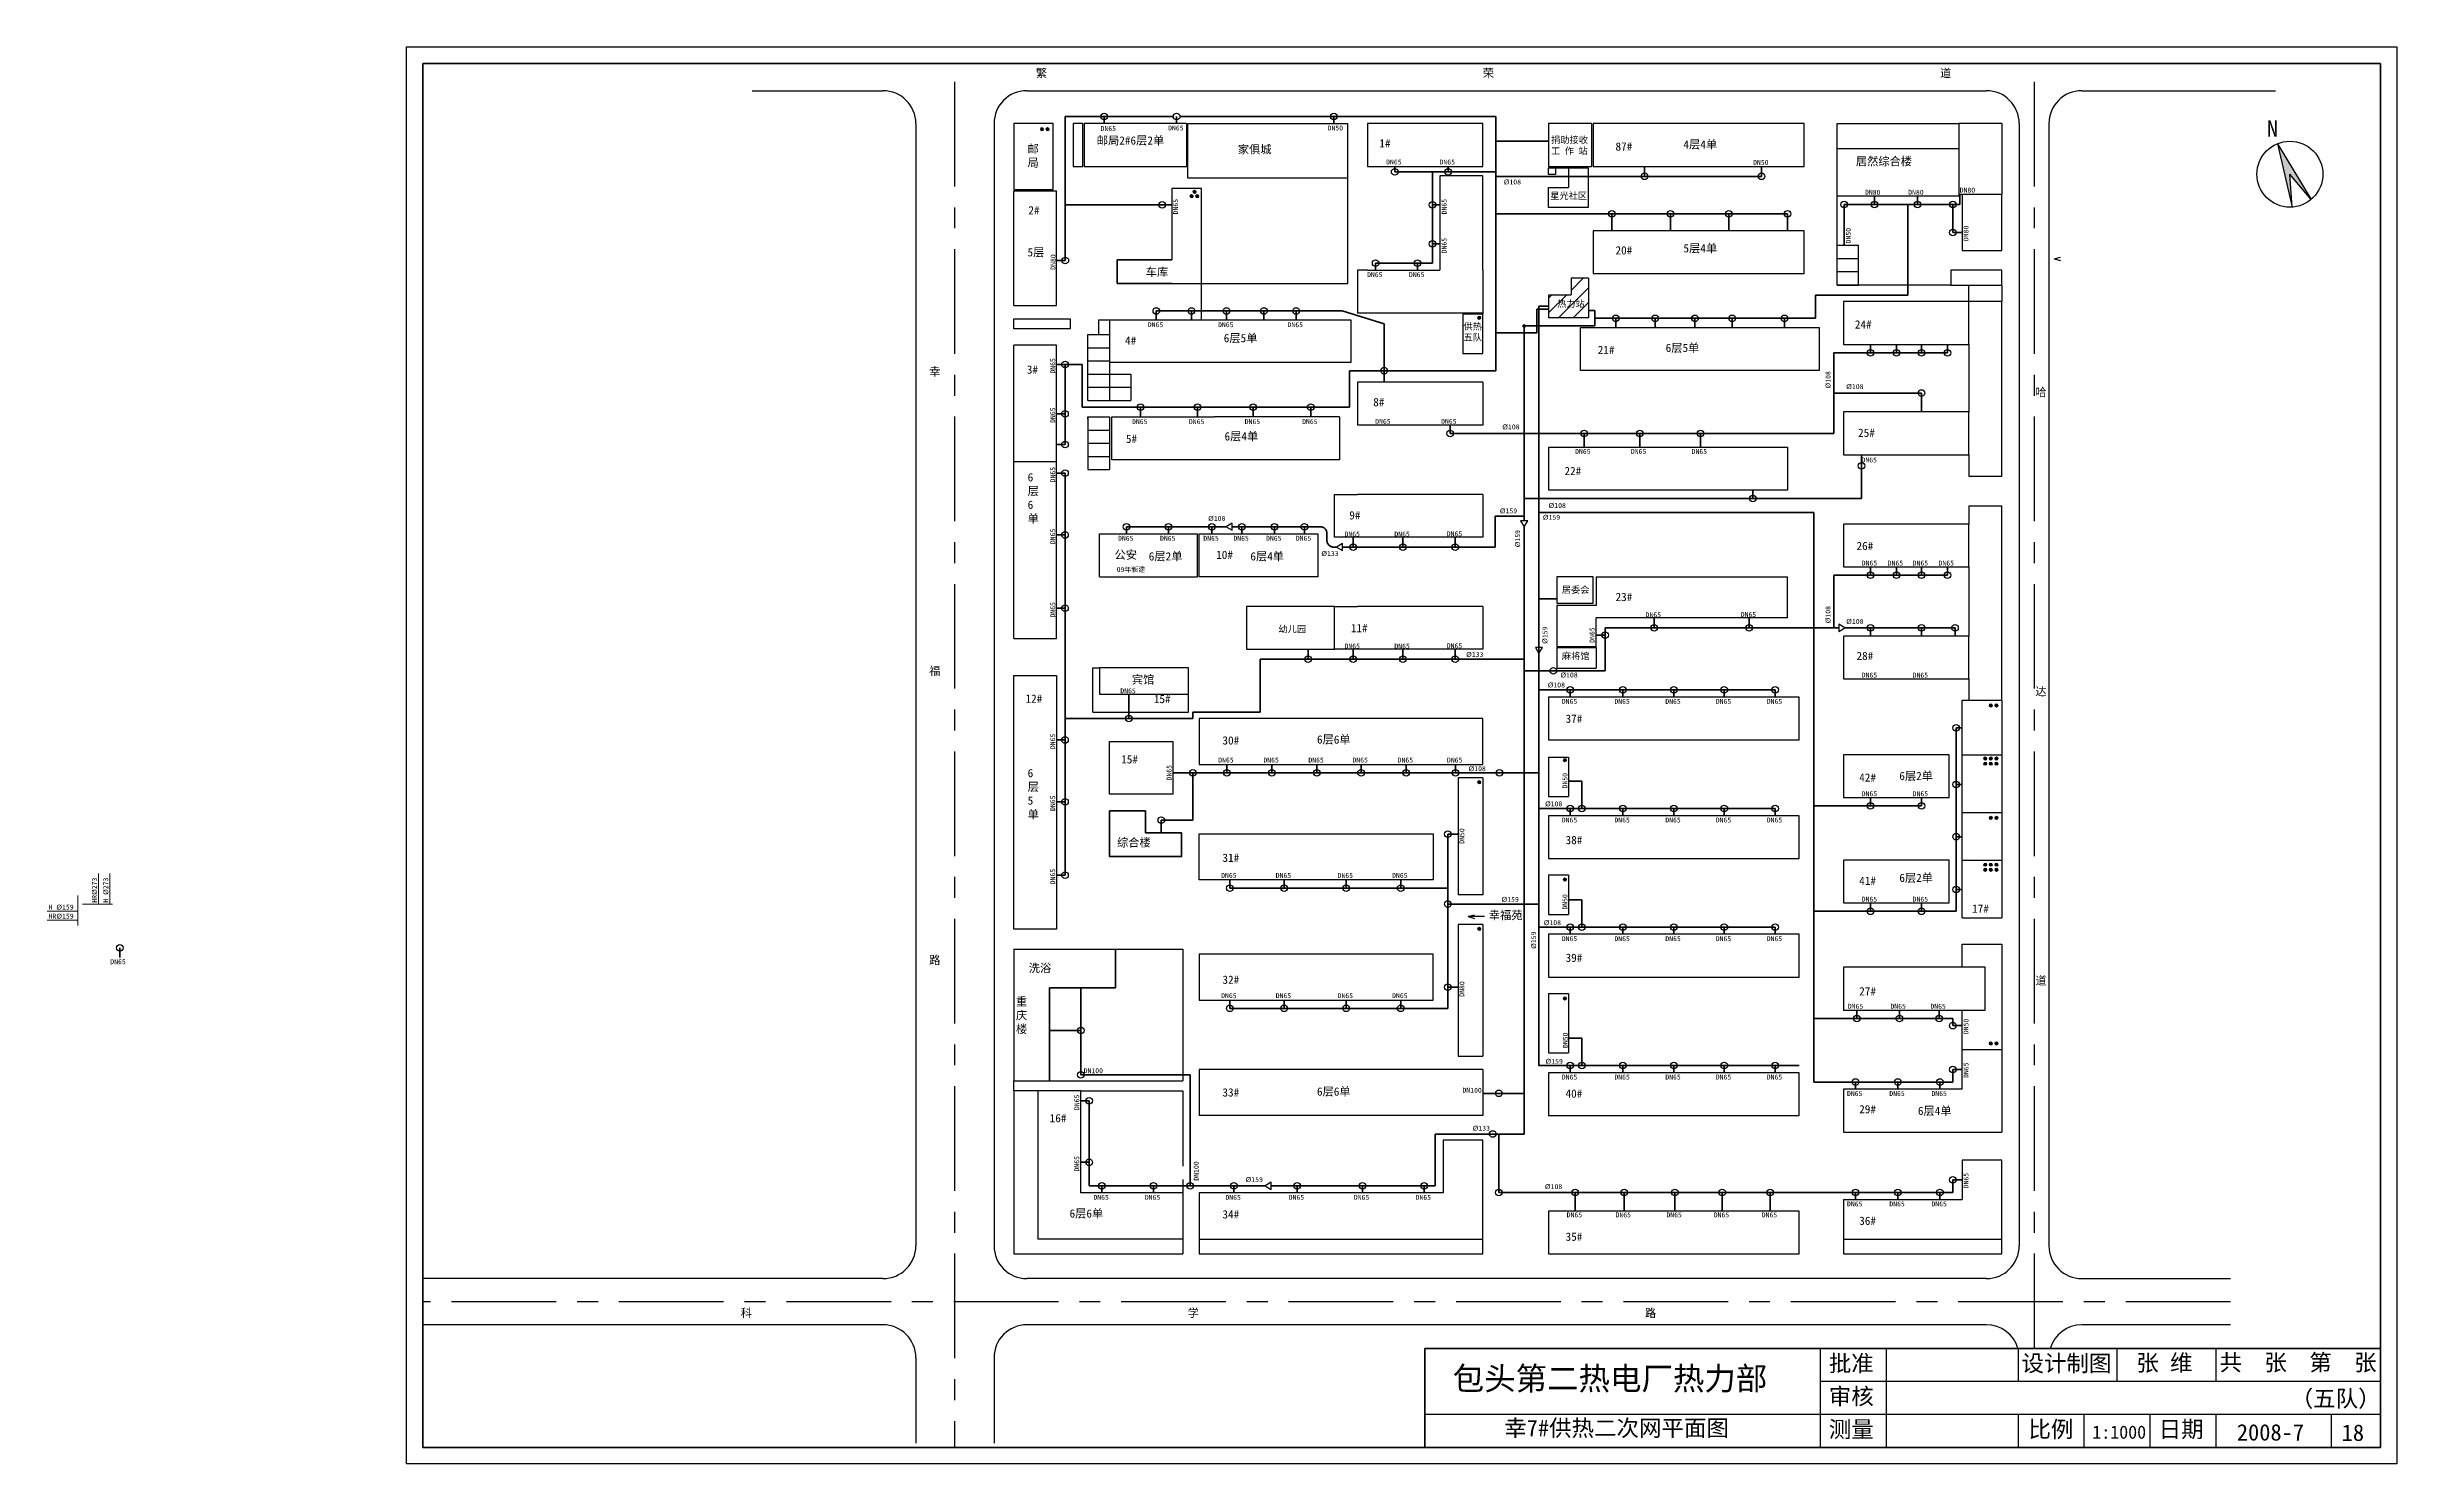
# Model space of a CAD drawing. Header units: millimetres. Extents: x 601 to 2341, y 285 to 1222.
# Drawn here: x 601 to 1314, y 285 to 715 of the extents above; entities outside this region: 1.
import ezdxf

# ---------------------------------------------------------------- set-up
doc = ezdxf.new("R2010")
doc.units = ezdxf.units.MM
doc.linetypes.add('CENTER', pattern=[50.8, 31.75, -6.35, 6.35, -6.35])
doc.linetypes.add('DASHED2', pattern=[9.525, 6.35, -3.175])
for name, color, linetype in [('填充', 5, 'Continuous'), ('护栏', 3, 'Continuous'), ('边线', 1, 'Continuous')]:
    doc.layers.add(name, color=color, linetype=linetype)
doc.layers.add('标注', color=7, linetype='Continuous', lineweight=18)
doc.layers.add('管道', color=7, linetype='Continuous', lineweight=50)

msp = doc.modelspace()

# ---------------------------------------------------------------- hatches: boundary and pattern name
msp.add_hatch(color=256).paths.add_polyline_path([(1277.95, 686), (1282.35, 666.76), (1281.7, 676.74), (1288.17, 669.11)])
at = {"layer": '填充'}
h = msp.add_hatch(dxfattribs=at)
h.set_pattern_fill('ANSI31', color=256, style=0)
h.paths.add_polyline_path([(1056.85, 640.18), (1063.55, 640.18), (1063.55, 645.18), (1068.85, 645.18), (1068.85, 633.18), (1056.85, 633.18)])
h.paths.add_polyline_path([(1058.83, 638.94), (1068.25, 638.94), (1068.25, 635.29), (1058.83, 635.29)], flags=24)
at = {"layer": '标注'}
for color, points in [(3, [(903.52, 690.39, 1), (902.52, 690.39, 1)]), (3, [(905.23, 690.39, 1), (904.23, 690.39, 1)]), (3, [(948.91, 670.04, 1), (947.91, 670.04, 1)]), (3, [(949.84, 671.39, 1), (948.84, 671.39, 1)]), (3, [(950.63, 670.04, 1), (949.63, 670.04, 1)]), (3, [(1036.22, 633.19, 1), (1035.22, 633.19, 1)]), (0, [(1191.43, 515.55, 1), (1190.43, 515.55, 1)]), (0, [(1193.14, 515.55, 1), (1192.14, 515.55, 1)]), (256, [(1062.21, 498.95, 1), (1061.21, 498.95, 1)]), (256, [(1189.75, 499.42, 1), (1188.75, 499.42, 1)]), (256, [(1191.43, 499.42, 1), (1190.43, 499.42, 1)]), (256, [(1193.14, 499.42, 1), (1192.14, 499.42, 1)]), (256, [(1036.22, 492.22, 1), (1035.22, 492.22, 1)]), (256, [(1189.75, 497.87, 1), (1188.75, 497.87, 1)]), (256, [(1191.43, 497.87, 1), (1190.43, 497.87, 1)]), (256, [(1193.14, 497.87, 1), (1192.14, 497.87, 1)]), (256, [(1191.43, 481.4, 1), (1190.43, 481.4, 1)]), (256, [(1193.14, 481.4, 1), (1192.14, 481.4, 1)]), (256, [(1189.75, 467.22, 1), (1188.75, 467.22, 1)]), (256, [(1189.75, 465.66, 1), (1188.75, 465.66, 1)]), (256, [(1191.43, 467.22, 1), (1190.43, 467.22, 1)]), (256, [(1191.43, 465.66, 1), (1190.43, 465.66, 1)]), (256, [(1193.14, 467.22, 1), (1192.14, 467.22, 1)]), (256, [(1193.14, 465.66, 1), (1192.14, 465.66, 1)]), (256, [(1062.21, 462.68, 1), (1061.21, 462.68, 1)]), (256, [(1036.22, 447.74, 1), (1035.22, 447.74, 1)]), (256, [(1062.21, 426.61, 1), (1061.21, 426.61, 1)]), (256, [(1191.43, 412.97, 1), (1190.43, 412.97, 1)]), (256, [(1193.14, 412.97, 1), (1192.14, 412.97, 1)])]:
    msp.add_hatch(color=color, dxfattribs=at).paths.add_polyline_path(points)

# ---------------------------------------------------------------- linework, layer by layer
at = {"lineweight": 40}
for p, q in [((715.18, 290.35), (715.18, 710.35)), ((715.18, 710.35), (1309.18, 710.35)), ((1309.18, 710.35), (1309.18, 290.35)), ((1309.18, 320.35), (1019.18, 320.35)), ((1019.18, 320.35), (1019.18, 290.35)), ((1309.18, 290.35), (715.18, 290.35))]:
    msp.add_line(p, q, dxfattribs=at)
for p, q in [((815.04, 702.09), (854.76, 702.09)), ((898.46, 702.09), (1189.56, 702.09)), ((1218.56, 702.09), (1277.31, 702.09)), ((864.76, 692.09), (864.76, 351.6)), ((888.46, 692.09), (888.46, 351.6)), ((1199.56, 692.09), (1199.56, 351.6)), ((1208.56, 692.09), (1208.56, 351.6)), ((1277.95, 686), (1282.35, 666.76)), ((1277.95, 686), (1288.17, 669.11)), ((1282.35, 666.76), (1281.7, 676.74)), ((1288.17, 669.11), (1281.7, 676.74)), ((1210.12, 651.06), (1212.05, 651.6)), ((1210.12, 651.06), (1212.05, 650.53)), ((1068.85, 645.18), (1063.55, 645.18)), ((1063.55, 645.18), (1063.55, 640.18)), ((1068.85, 645.18), (1068.85, 633.18)), ((1056.85, 633.18), (1056.85, 640.18)), ((1056.85, 640.18), (1063.55, 640.18)), ((1068.85, 633.18), (1056.85, 633.18)), ((894.46, 535.9), (894.46, 589.58)), ((907.46, 535.9), (907.46, 589.58)), ((1184.26, 576.09), (1194.26, 576.09)), ((1184.26, 576.09), (1184.26, 570.59)), ((1194.26, 517.09), (1194.26, 576.09)), ((1059.26, 554.59), (1059.26, 546.59)), ((1070.26, 554.59), (1059.26, 554.59)), ((1070.26, 546.59), (1070.26, 554.59)), ((1059.26, 546.59), (1070.26, 546.59)), ((1132.76, 518.09), (1056.76, 518.09)), ((1056.76, 518.09), (1056.76, 505.09)), ((1132.76, 505.09), (1132.76, 518.09)), ((1182.26, 500.59), (1182.26, 517.09)), ((1194.26, 517.09), (1194.26, 500.59)), ((1036.76, 511.59), (950.76, 511.59)), ((950.76, 511.59), (950.76, 497.59)), ((1036.76, 497.59), (1036.76, 511.59)), ((923.46, 488.59), (923.46, 504.59)), ((923.46, 504.59), (942.76, 504.59)), ((942.76, 504.59), (942.76, 488.59)), ((1056.76, 505.09), (1132.76, 505.09)), ((1056.76, 499.88), (1056.76, 487.88)), ((1056.76, 499.88), (1062.76, 499.88)), ((1062.76, 499.88), (1062.76, 487.88)), ((1178.26, 500.59), (1146.26, 500.59)), ((1146.26, 500.59), (1146.26, 487.59)), ((1178.26, 487.59), (1178.26, 500.59)), ((1182.26, 500.59), (1194.26, 500.59)), ((1182.26, 483.09), (1182.26, 500.59)), ((1194.26, 500.59), (1194.26, 483.09)), ((950.76, 497.59), (1036.76, 497.59)), ((1036.76, 493.59), (1029.26, 493.59)), ((1029.26, 493.59), (1029.26, 458.09)), ((1036.76, 493.59), (1036.76, 458.09)), ((942.76, 488.59), (923.46, 488.59)), ((1056.76, 487.88), (1062.76, 487.88)), ((1146.26, 487.59), (1178.26, 487.59)), ((1056.76, 482.09), (1056.76, 469.09)), ((1132.76, 482.09), (1056.76, 482.09)), ((1132.76, 469.09), (1132.76, 482.09)), ((1182.26, 483.09), (1194.26, 483.09)), ((1182.26, 468.59), (1182.26, 483.09)), ((1194.26, 483.09), (1194.26, 468.59)), ((950.76, 476.59), (1021.76, 476.59)), ((950.76, 462.59), (950.76, 476.59)), ((1021.76, 476.59), (1021.76, 462.59)), ((1056.76, 469.09), (1132.76, 469.09)), ((1056.76, 464.09), (1062.76, 464.09)), ((1056.76, 464.09), (1056.76, 452.09)), ((1062.76, 464.09), (1062.76, 452.09)), ((1146.26, 468.59), (1146.26, 455.59)), ((1178.26, 468.59), (1146.26, 468.59)), ((1178.26, 455.59), (1178.26, 468.59)), ((1182.26, 451.09), (1182.26, 468.59)), ((1182.26, 468.59), (1194.26, 468.59)), ((1194.26, 468.59), (1194.26, 451.09)), ((1021.76, 462.59), (950.76, 462.59)), ((1036.76, 458.09), (1029.26, 458.09)), ((1032.29, 451.46), (1034.22, 451.99)), ((1032.29, 451.46), (1034.22, 450.92)), ((1037.33, 451.46), (1032.29, 451.46)), ((1056.76, 452.09), (1062.76, 452.09)), ((1146.26, 455.59), (1178.26, 455.59)), ((1182.26, 451.09), (1194.26, 451.09)), ((1036.76, 449.09), (1029.26, 449.09)), ((1029.26, 449.09), (1029.26, 409.09)), ((1036.76, 449.09), (1036.76, 409.09)), ((1132.76, 446.09), (1056.76, 446.09)), ((1056.76, 446.09), (1056.76, 433.09)), ((1132.76, 433.09), (1132.76, 446.09)), ((1182.26, 436.09), (1182.26, 443.09)), ((1182.26, 443.09), (1194.26, 443.09)), ((1194.26, 443.09), (1194.26, 411.09)), ((1021.76, 440.09), (950.76, 440.09)), ((950.76, 440.09), (950.76, 426.09)), ((1021.76, 426.09), (1021.76, 440.09)), ((1189.26, 436.09), (1146.26, 436.09)), ((1146.26, 436.09), (1146.26, 423.09)), ((1189.26, 423.09), (1189.26, 436.09)), ((1056.76, 433.09), (1132.76, 433.09)), ((1056.76, 428.09), (1056.76, 410.09)), ((1056.76, 428.09), (1062.76, 428.09)), ((1062.76, 428.09), (1062.76, 410.09)), ((950.76, 426.09), (1021.76, 426.09)), ((1146.26, 423.09), (1189.26, 423.09)), ((1182.26, 411.09), (1182.26, 423.09)), ((1029.26, 409.09), (1036.76, 409.09)), ((1056.76, 410.09), (1062.76, 410.09)), ((1182.26, 399.09), (1182.26, 411.09)), ((1182.26, 411.09), (1194.26, 411.09)), ((1194.26, 411.09), (1194.26, 386.09)), ((1056.76, 404.09), (1056.76, 391.09)), ((1132.76, 404.09), (1056.76, 404.09)), ((1132.76, 391.09), (1132.76, 404.09)), ((1146.26, 399.09), (1146.26, 386.09)), ((1182.26, 399.09), (1146.26, 399.09)), ((1056.76, 391.09), (1132.76, 391.09)), ((1146.26, 386.09), (1194.26, 386.09)), ((854.76, 341.6), (715.33, 341.6)), ((1189.56, 341.6), (898.46, 341.6)), ((1218.56, 341.6), (1263.61, 341.6)), ((854.76, 327.6), (715.33, 327.6)), ((1189.56, 327.6), (898.46, 327.6)), ((1263.61, 327.6), (1218.56, 327.6)), ((864.76, 317.6), (864.76, 291.65)), ((888.46, 317.6), (888.46, 291.65)), ((1139.18, 320.35), (1139.18, 290.35)), ((1159.18, 320.35), (1159.18, 290.35)), ((1199.18, 320.35), (1199.18, 310.35)), ((1229.22, 320.35), (1229.22, 310.35)), ((1259.18, 320.35), (1259.18, 310.35)), ((1309.18, 310.35), (1139.18, 310.35)), ((1309.18, 300.35), (1019.18, 300.35)), ((1199.18, 300.35), (1199.18, 290.35)), ((1219.18, 300.35), (1219.18, 290.35)), ((1239.18, 300.35), (1239.18, 290.35)), ((1259.18, 300.35), (1259.18, 290.35)), ((1294.18, 300.35), (1294.18, 290.35))]:
    msp.add_line(p, q)
at = {"color": 3, "linetype": 'CENTER'}
for p, q in [((876.46, 704.78), (876.46, 290.35)), ((1204.06, 704.78), (1204.06, 320.35)), ((1263.61, 334.6), (715.33, 334.6))]:
    msp.add_line(p, q, dxfattribs=at)
at = {"color": 3}
for p, q in [((906.46, 692.09), (894.46, 692.09)), ((894.46, 692.09), (894.46, 672.09)), ((906.46, 672.09), (906.46, 692.09)), ((915.46, 692.09), (912.46, 692.09)), ((912.46, 692.09), (912.46, 679.09)), ((915.46, 679.09), (915.46, 692.09)), ((946.86, 692.09), (915.86, 692.09)), ((915.86, 692.09), (915.86, 679.09)), ((946.86, 692.09), (946.86, 679.09)), ((947.26, 675.59), (947.26, 692.09)), ((947.26, 692.09), (995.76, 692.09)), ((995.76, 692.09), (995.76, 675.59)), ((1036.76, 692.09), (1001.76, 692.09)), ((1001.76, 692.09), (1001.76, 679.09)), ((1036.76, 679.09), (1036.76, 692.09)), ((1069.76, 692.09), (1056.76, 692.09)), ((1056.76, 692.09), (1056.76, 679.09)), ((1069.76, 692.09), (1069.76, 679.09)), ((1134.26, 692.09), (1070.26, 692.09)), ((1070.26, 692.09), (1070.26, 679.09)), ((1134.26, 679.09), (1134.26, 692.09)), ((912.46, 679.09), (915.46, 679.09)), ((915.86, 679.09), (947.26, 679.09)), ((1001.76, 679.09), (1036.76, 679.09)), ((1056.76, 679.09), (1069.76, 679.09)), ((1056.76, 678.69), (1068.76, 678.69)), ((1056.76, 676.67), (1056.76, 678.69)), ((1058.88, 678.69), (1058.88, 676.67)), ((1062.76, 678.69), (1062.76, 672.69)), ((1068.76, 678.69), (1068.76, 666.69)), ((1070.26, 679.09), (1134.26, 679.09)), ((894.46, 672.09), (906.46, 672.09)), ((894.46, 671.67), (907.46, 671.67)), ((894.46, 636.87), (894.46, 671.67)), ((907.46, 636.87), (907.46, 671.67)), ((951.46, 672.39), (942.46, 672.39)), ((942.46, 672.39), (942.46, 650.74)), ((995.76, 675.59), (947.26, 675.59)), ((951.46, 643.59), (951.46, 672.39)), ((1036.76, 676.29), (1023.76, 676.29)), ((1023.76, 676.29), (1023.76, 647.59)), ((1036.76, 647.59), (1036.76, 676.29)), ((1058.88, 676.67), (1056.76, 676.67)), ((1056.76, 666.69), (1056.76, 672.69)), ((1056.76, 672.69), (1062.76, 672.69)), ((1068.76, 666.69), (1056.76, 666.69)), ((1070.26, 659.59), (1070.26, 646.59)), ((1134.26, 659.59), (1070.26, 659.59)), ((1134.26, 646.59), (1134.26, 659.59)), ((942.46, 643.59), (951.46, 643.59)), ((1001.76, 647.59), (998.76, 647.59)), ((998.76, 647.59), (998.76, 634.59)), ((1001.76, 647.59), (1023.76, 647.59)), ((1036.76, 647.59), (1036.76, 634.59)), ((1070.26, 646.59), (1134.26, 646.59)), ((894.46, 636.87), (907.46, 636.87)), ((894.46, 632.87), (911.6, 632.87)), ((894.46, 629.87), (894.46, 632.87)), ((911.6, 629.87), (894.46, 629.87)), ((911.6, 632.87), (911.6, 629.87)), ((916.96, 628.09), (923.46, 628.09)), ((916.96, 608.09), (916.96, 628.09)), ((920.21, 632.59), (923.46, 632.59)), ((920.21, 632.59), (920.21, 628.09)), ((920.76, 632.59), (996.76, 632.59)), ((923.46, 632.59), (923.46, 619.59)), ((996.76, 632.59), (996.76, 619.59)), ((1036.76, 634.59), (998.76, 634.59)), ((1036.76, 634.29), (1030.76, 634.29)), ((1030.76, 634.29), (1030.76, 622.29)), ((1036.76, 634.59), (1036.76, 634.29)), ((1036.76, 622.29), (1036.76, 634.29)), ((894.46, 589.58), (894.46, 624.87)), ((907.46, 624.87), (894.46, 624.87)), ((907.46, 589.58), (907.46, 624.87)), ((916.96, 624.09), (923.46, 624.09)), ((1030.76, 622.29), (1036.76, 622.29)), ((916.96, 620.09), (923.46, 620.09)), ((916.96, 616.09), (923.46, 616.09)), ((948.76, 619.59), (923.46, 619.59)), ((923.46, 619.59), (923.46, 608.09)), ((923.46, 616.09), (929.96, 616.09)), ((929.96, 616.09), (929.96, 608.09)), ((996.76, 619.59), (948.76, 619.59)), ((1036.76, 613.59), (998.76, 613.59)), ((998.76, 613.59), (998.76, 600.59)), ((1036.76, 613.59), (1036.76, 600.59)), ((916.96, 612.09), (923.46, 612.09)), ((916.96, 608.09), (923.46, 608.09)), ((923.46, 612.09), (929.96, 612.09)), ((923.46, 608.09), (929.96, 608.09)), ((916.96, 602.4), (916.96, 603.09)), ((916.96, 603.09), (923.46, 603.09)), ((916.96, 603.09), (916.96, 587.09)), ((916.96, 599.09), (923.46, 599.09)), ((923.46, 603.09), (923.46, 587.09)), ((924.26, 590.09), (924.26, 603.09)), ((924.26, 603.09), (955.26, 603.09)), ((993.26, 603.09), (955.26, 603.09)), ((993.26, 603.09), (993.26, 590.09)), ((1036.76, 600.59), (998.76, 600.59)), ((916.96, 595.09), (923.46, 595.09)), ((916.96, 591.09), (923.46, 591.09)), ((916.96, 587.09), (923.46, 587.09)), ((993.26, 590.09), (924.26, 590.09))]:
    msp.add_line(p, q, dxfattribs=at)
at = {"color": 1}
for p, q in [((1144.26, 670.09), (1144.26, 692.09)), ((1144.26, 692.09), (1181.26, 692.09)), ((1194.26, 692.09), (1181.26, 692.09)), ((1181.26, 692.09), (1181.26, 670.09)), ((1194.26, 692.09), (1194.26, 670.59)), ((1144.26, 684.59), (1181.26, 684.59)), ((1194.26, 670.59), (1181.26, 670.59)), ((1182.26, 670.59), (1182.26, 653.59)), ((1194.26, 653.59), (1194.26, 670.59)), ((1181.26, 670.09), (1144.26, 670.09)), ((1150.76, 655.09), (1144.26, 655.09)), ((1150.76, 651.09), (1144.26, 651.09)), ((1150.76, 643.09), (1150.76, 655.09)), ((1182.26, 653.59), (1194.26, 653.59)), ((1150.76, 647.09), (1144.26, 647.09)), ((1144.26, 643.09), (1150.76, 643.09)), ((1194.26, 647.59), (1178.76, 647.59)), ((1178.76, 647.59), (1178.76, 643.09)), ((1178.76, 643.09), (1194.26, 643.09)), ((1184.26, 638.09), (1184.26, 643.09)), ((1194.26, 643.09), (1194.26, 647.59)), ((1194.26, 643.09), (1194.26, 638.09)), ((1184.26, 638.09), (1146.26, 638.09)), ((1146.26, 638.09), (1146.26, 625.09)), ((1194.26, 638.09), (1184.26, 638.09)), ((1184.26, 625.09), (1184.26, 638.09)), ((1194.26, 585.09), (1194.26, 638.09)), ((1066.46, 630.23), (1138.87, 630.23)), ((1066.46, 617.23), (1066.46, 630.23)), ((1138.87, 630.23), (1138.87, 617.23)), ((1146.26, 625.09), (1184.26, 625.09)), ((1184.26, 625.09), (1184.26, 604.59)), ((1138.87, 617.23), (1066.46, 617.23)), ((1146.26, 604.59), (1146.26, 591.59)), ((1184.26, 604.59), (1146.26, 604.59)), ((1184.26, 591.59), (1184.26, 604.59)), ((1056.85, 580.88), (1056.85, 593.88)), ((1056.85, 593.88), (1129.26, 593.88)), ((1129.26, 593.88), (1129.26, 580.88)), ((894.46, 589.58), (907.46, 589.58)), ((1146.26, 591.59), (1184.26, 591.59)), ((1184.26, 591.59), (1184.26, 585.09)), ((1184.26, 585.09), (1194.26, 585.09)), ((991.76, 579.59), (998.76, 579.59)), ((991.76, 566.59), (991.76, 579.59)), ((1036.76, 579.59), (998.76, 579.59)), ((1036.76, 579.59), (1036.76, 566.59)), ((1129.26, 580.88), (1056.85, 580.88)), ((1184.26, 570.59), (1146.26, 570.59)), ((1146.26, 570.59), (1146.26, 557.59)), ((1184.26, 557.59), (1184.26, 570.59)), ((920.46, 554.59), (920.46, 567.59)), ((920.46, 567.59), (950.16, 567.59)), ((950.16, 554.59), (950.16, 567.59)), ((950.76, 554.59), (950.76, 567.59)), ((950.76, 567.59), (986.76, 567.59)), ((986.76, 567.59), (986.76, 554.59)), ((1036.76, 566.59), (991.76, 566.59)), ((1146.26, 557.59), (1184.26, 557.59)), ((1184.26, 557.59), (1184.26, 536.59)), ((920.46, 554.59), (950.16, 554.59)), ((986.76, 554.59), (950.76, 554.59)), ((1071.15, 554.59), (1129.26, 554.59)), ((1071.15, 554.59), (1071.15, 545.88)), ((1129.26, 542.09), (1129.26, 554.59)), ((991.76, 532.59), (991.76, 545.59)), ((991.76, 545.59), (998.76, 545.59)), ((1036.76, 545.59), (998.76, 545.59)), ((1036.76, 545.59), (1036.76, 532.59)), ((1071.15, 545.88), (1059.26, 545.88)), ((1059.26, 545.88), (1059.26, 533.38)), ((1129.26, 542.09), (1071.15, 542.09)), ((1071.15, 533.38), (1071.15, 542.09)), ((894.46, 535.9), (907.46, 535.9)), ((1146.26, 536.59), (1146.26, 523.59)), ((1184.26, 536.59), (1146.26, 536.59)), ((1184.26, 523.59), (1184.26, 536.59)), ((1036.76, 532.59), (991.76, 532.59)), ((1059.26, 533.38), (1071.15, 533.38)), ((1059.26, 533.13), (1071.15, 533.13)), ((1059.26, 533.13), (1059.26, 526.83)), ((1071.15, 533.13), (1071.15, 526.83)), ((894.46, 524.6), (907.46, 524.6)), ((894.46, 447.6), (894.46, 524.6)), ((907.46, 524.6), (907.46, 447.6)), ((947.46, 526.95), (920.46, 526.95)), ((920.46, 526.95), (920.46, 518.95)), ((947.46, 518.95), (947.46, 526.95)), ((1059.26, 526.83), (1071.15, 526.83)), ((1146.26, 523.59), (1184.26, 523.59)), ((1184.26, 523.59), (1184.26, 517.09)), ((920.46, 518.95), (947.46, 518.95)), ((907.46, 447.6), (894.46, 447.6)), ((1036.76, 405.09), (950.76, 405.09)), ((950.76, 405.09), (950.76, 391.09)), ((1036.76, 405.09), (1036.76, 391.09)), ((894.46, 398.59), (894.46, 349.09)), ((901.76, 398.59), (894.46, 398.59)), ((914.76, 398.59), (901.76, 398.59)), ((901.76, 398.59), (901.76, 353.59)), ((914.76, 367.59), (914.76, 398.59)), ((1036.76, 391.09), (950.76, 391.09)), ((1036.76, 383.59), (1024.76, 383.59)), ((1024.76, 383.59), (1024.76, 367.59)), ((1036.76, 349.09), (1036.76, 383.59)), ((1194.26, 377.59), (1182.26, 377.59)), ((1182.26, 377.59), (1182.26, 365.59)), ((1194.26, 349.09), (1194.26, 377.59)), ((945.76, 367.59), (914.76, 367.59)), ((945.76, 367.59), (945.76, 349.09)), ((1024.76, 367.59), (950.76, 367.59)), ((950.76, 367.59), (950.76, 349.09)), ((1146.26, 365.59), (1182.26, 365.59)), ((1146.26, 365.59), (1146.26, 349.09)), ((1132.76, 362.09), (1056.76, 362.09)), ((1056.76, 362.09), (1056.76, 349.09)), ((1132.76, 349.09), (1132.76, 362.09)), ((945.76, 353.59), (901.76, 353.59)), ((950.76, 353.59), (1036.76, 353.59)), ((1146.26, 353.59), (1194.26, 353.59)), ((894.46, 349.09), (901.76, 349.09)), ((901.76, 349.09), (945.76, 349.09)), ((950.76, 349.09), (1036.76, 349.09)), ((1056.76, 349.09), (1132.76, 349.09)), ((1146.26, 349.09), (1194.26, 349.09))]:
    msp.add_line(p, q, dxfattribs=at)
at = {"color": 0}
for p, q in [((1182.26, 517.09), (1184.26, 517.09)), ((1184.26, 517.09), (1194.26, 517.09))]:
    msp.add_line(p, q, dxfattribs=at)
at = {"color": 1}
for points in [[(958.89, 569.76), (960.75, 568.69), (960.75, 570.83)], [(1049.33, 569.73), (1050.41, 571.58), (1048.26, 571.58)], [(992.34, 563.59), (994.2, 562.52), (994.2, 564.67)], [(1146.68, 539.09), (1144.82, 540.17), (1144.82, 538.02)], [(970.7, 369.76), (972.56, 368.69), (972.56, 370.83)]]:
    msp.add_lwpolyline(points, close=True, dxfattribs=at)
msp.add_lwpolyline([(1053.83, 531.26), (1054.9, 533.12), (1052.75, 533.12)], close=True)
for centre, radius in [((2339.81, 1220.69), 1), ((1281.7, 676.74), 10), ((1063.32, 520.26), 1), ((1079.29, 520.26), 1), ((1094.76, 520.26), 1), ((1110.06, 520.26), 1), ((1125.52, 520.26), 1), ((948.76, 495.12), 1), ((959.1, 495.12), 1), ((972.79, 495.12), 1), ((986.44, 495.12), 1), ((999.83, 495.12), 1), ((1013.52, 495.12), 1), ((1028.5, 495.12), 1), ((1041.83, 495.12), 1), ((1180.39, 491.53), 1), ((1063.32, 484.26), 1), ((1066.8, 484.26), 1), ((1079.29, 484.26), 1), ((1094.76, 484.26), 1), ((1110.06, 484.26), 1), ((1125.52, 484.26), 1), ((1154.45, 485.06), 1), ((1169.91, 485.06), 1), ((939.23, 480.69), 1), ((1026.13, 476.49), 1), ((1180.39, 475.71), 1), ((959.98, 460.12), 1), ((976.53, 460.12), 1), ((995.31, 460.12), 1), ((1011.86, 460.12), 1), ((1180.39, 459.66), 1), ((1026.13, 455.28), 1), ((1063.32, 448.26), 1), ((1066.8, 448.26), 1), ((1079.29, 448.26), 1), ((1094.76, 448.26), 1), ((1110.06, 448.26), 1), ((1125.52, 448.26), 1), ((1154.45, 453.06), 1), ((1169.91, 453.06), 1), ((623.22, 442), 1), ((1026.13, 430.06), 1), ((959.98, 423.62), 1), ((976.53, 423.62), 1), ((995.31, 423.62), 1), ((1011.86, 423.62), 1), ((1150.25, 420.56), 1), ((1163.18, 420.56), 1), ((1175.29, 420.56), 1), ((1179.44, 418.37), 1), ((1063.32, 406.26), 1), ((1066.8, 406.26), 1), ((1079.29, 406.26), 1), ((1094.76, 406.26), 1), ((1110.06, 406.26), 1), ((1125.52, 406.26), 1), ((1149.89, 401.26), 1), ((1162.73, 401.26), 1), ((1175.5, 401.26), 1), ((1179.44, 405.09), 1)]:
    msp.add_circle(centre, radius)
at = {"color": 3}
for centre in [(921.87, 694.26), (943.88, 694.26), (991.59, 694.26), (1010.04, 677.5), (1026.25, 677.5), (1085.81, 676.1), (1121.33, 676.1), (939.52, 667.47), (1021.53, 667.47), (1075.94, 664.69), (1093.7, 664.69), (1111.46, 664.69), (1129.22, 664.69), (1021.53, 655.63), (910.1, 650.53), (1004.26, 649.76), (1016.96, 649.76), (937.71, 635.24), (948.35, 635.24), (959.04, 635.24), (970.38, 635.24), (980.13, 635.24), (910.01, 619.03), (1006.82, 617.12), (932.94, 606.03), (950.2, 606.03), (967.11, 606.03), (984.55, 606.03), (910.01, 604.06), (910.01, 594.71)]:
    msp.add_circle(centre, 1, dxfattribs=at)
at = {"color": 1}
for centre, radius in [((1146.43, 667.56), 1), ((1155.65, 667.56), 1), ((1168.69, 667.56), 1), ((1179.44, 667.56), 1), ((1179.44, 659.03), 1), ((1049.33, 630.69), 0.415), ((1077.11, 633.01), 1), ((1089.06, 633.01), 1), ((1101.16, 633.01), 1), ((1112.45, 633.01), 1), ((1128.34, 633.01), 1), ((1154.45, 622.56), 1), ((1162.32, 622.56), 1), ((1169.91, 622.56), 1), ((1177.77, 622.56), 1), ((1169.91, 610.35), 1), ((1026.84, 598.06), 1), ((1067.5, 598.05), 1), ((1084.41, 598.05), 1), ((1102.84, 598.05), 1), ((910.01, 586.02), 1), ((1151.69, 588.28), 1), ((1118.73, 578.35), 1), ((928.68, 569.76), 1), ((941.43, 569.76), 1), ((954.56, 569.76), 1), ((963.69, 569.76), 1), ((973.6, 569.76), 1), ((982.63, 569.76), 1), ((910.01, 567.27), 1), ((997.41, 563.59), 1), ((1012.54, 563.59), 1), ((1028.44, 563.59), 1), ((1154.45, 555.06), 1), ((1162.32, 555.06), 1), ((1169.91, 555.06), 1), ((1177.77, 555.06), 1), ((910.01, 545.02), 1), ((1073.91, 536.89), 1), ((1088.77, 539.09), 1), ((1117.64, 539.09), 1), ((1154.45, 539.12), 1), ((1169.91, 539.12), 1), ((1180.07, 539.12), 1), ((983.75, 529.59), 1), ((997.41, 529.59), 1), ((1012.54, 529.59), 1), ((1028.44, 529.59), 1), ((1058.18, 526.01), 1), ((929.38, 511.59), 1), ((910.01, 505.06), 1), ((910.01, 486.31), 1), ((910.01, 464.06), 1), ((914.78, 416.9), 1), ((914.78, 403.47), 1), ((917.31, 395.53), 1), ((1041.66, 397.82), 1), ((1039.78, 385.5), 1), ((917.31, 376.9), 1), ((1179.44, 371.59), 1), ((921.21, 369.76), 1), ((936.82, 369.76), 1), ((948.01, 369.76), 1), ((961.28, 369.76), 1), ((980.48, 369.76), 1), ((1000.24, 369.76), 1), ((1018.97, 369.76), 1), ((1041.66, 367.76), 1), ((1064.83, 367.76), 1), ((1079.66, 367.76), 1), ((1095.09, 367.76), 1), ((1109.46, 367.76), 1), ((1124, 367.76), 1), ((1149.89, 367.76), 1), ((1162.73, 367.76), 1), ((1175.5, 367.76), 1)]:
    msp.add_circle(centre, radius, dxfattribs=at)
at = {"color": 0}
msp.add_circle((1180.39, 508.74), 1, dxfattribs=at)
for centre, start, end in [((854.76, 692.09), 0, 90), ((898.46, 692.09), 90, 180), ((1189.56, 692.09), 360, 90), ((1218.56, 692.09), 90, 180), ((854.76, 351.6), 270, 360), ((898.46, 351.6), 180, 270), ((1189.56, 351.6), 270, 0), ((1218.56, 351.6), 180, 270), ((854.76, 317.6), 0, 90), ((898.46, 317.6), 90, 180), ((1189.56, 317.6), 15.9822, 90), ((1218.56, 317.6), 90, 164.0178)]:
    msp.add_arc(centre, 10, start, end)
at = {"layer": '护栏', "color": 3}
for p, q in [((995.76, 675.59), (995.76, 643.59)), ((951.46, 632.59), (951.46, 643.59)), ((951.46, 643.59), (958.76, 643.59)), ((958.76, 643.59), (995.76, 643.59))]:
    msp.add_line(p, q, dxfattribs=at)
at = {"layer": '护栏', "color": 1}
for p, q in [((1144.26, 643.09), (1144.26, 670.09)), ((1178.76, 643.09), (1144.26, 643.09)), ((991.76, 545.59), (965.05, 545.59)), ((965.05, 545.59), (965.05, 532.59)), ((965.05, 532.59), (991.76, 532.59)), ((918.46, 513.45), (918.46, 526.95)), ((918.46, 526.95), (920.46, 526.95)), ((918.46, 513.45), (947.46, 513.45)), ((947.46, 513.45), (947.46, 518.95)), ((894.46, 441.6), (894.46, 401.59)), ((894.46, 441.6), (945.76, 441.6)), ((945.76, 441.6), (945.76, 440.09)), ((945.76, 440.09), (945.76, 401.59)), ((894.46, 398.59), (894.46, 401.59)), ((894.46, 401.59), (945.76, 401.59)), ((914.76, 398.59), (945.76, 398.59)), ((945.76, 398.59), (945.76, 375.71)), ((945.76, 371.71), (945.76, 367.59))]:
    msp.add_line(p, q, dxfattribs=at)
at = {"layer": '标注'}
for p, q in [((616.74, 464.52), (616.74, 455.21)), ((620.18, 464.52), (620.18, 455.21)), ((610.41, 448.74), (610.41, 457.86)), ((610.41, 453.09), (601.1, 453.09)), ((610.41, 450.36), (601.1, 450.36)), ((620.99, 455.21), (611.88, 455.21))]:
    msp.add_line(p, q, dxfattribs=at)
at = {"layer": '标注', "color": 3}
for centre in [(903.02, 690.39), (904.73, 690.39), (948.41, 670.04), (949.34, 671.39), (950.13, 670.04), (1035.72, 633.19)]:
    msp.add_circle(centre, 0.5, dxfattribs=at)
at = {"layer": '标注', "color": 0}
for centre in [(1190.93, 515.55), (1192.64, 515.55)]:
    msp.add_circle(centre, 0.5, dxfattribs=at)
at = {"layer": '标注'}
for centre in [(1061.71, 498.95), (1189.25, 499.42), (1190.93, 499.42), (1192.64, 499.42), (1035.72, 492.22), (1189.25, 497.87), (1190.93, 497.87), (1192.64, 497.87), (1190.93, 481.4), (1192.64, 481.4), (1189.25, 467.22), (1189.25, 465.66), (1190.93, 467.22), (1190.93, 465.66), (1192.64, 467.22), (1192.64, 465.66), (1061.71, 462.68), (1035.72, 447.74), (1061.71, 426.61), (1190.93, 412.97), (1192.64, 412.97)]:
    msp.add_circle(centre, 0.5, dxfattribs=at)
at = {"layer": '管道', "color": 3}
for p, q in [((910.1, 694.26), (910.1, 650.53)), ((921.87, 692.09), (921.87, 694.26)), ((943.88, 692.09), (943.88, 694.26)), ((1040.76, 694.26), (944.88, 694.26)), ((991.59, 692.09), (991.59, 694.26)), ((1040.76, 628.66), (1040.76, 694.26)), ((1056.76, 686.77), (1040.76, 686.77)), ((1010.04, 677.5), (1010.04, 679.09)), ((1010.04, 677.5), (1040.76, 677.5)), ((1021.53, 649.76), (1021.53, 677.5)), ((1026.25, 677.5), (1026.25, 679.09)), ((1085.81, 676.1), (1085.81, 679.09)), ((1121.33, 676.1), (1121.33, 679.09)), ((1121.33, 676.1), (1040.76, 676.1)), ((910.1, 667.47), (942.46, 667.47)), ((1021.53, 667.47), (1023.76, 667.47)), ((1040.76, 664.69), (1129.22, 664.69)), ((1075.94, 659.59), (1075.94, 664.69)), ((1093.7, 659.59), (1093.7, 664.69)), ((1111.46, 659.59), (1111.46, 664.69)), ((1129.22, 659.59), (1129.22, 664.69)), ((910.1, 650.53), (907.46, 650.53)), ((942.46, 650.74), (925.83, 650.74)), ((925.83, 650.74), (925.83, 643.59)), ((1004.26, 647.59), (1004.26, 649.76)), ((1004.26, 649.76), (1021.53, 649.76)), ((1016.96, 647.59), (1016.96, 649.76)), ((1021.53, 655.63), (1023.76, 655.63)), ((925.83, 643.59), (942.46, 643.59)), ((994.12, 635.24), (937.71, 635.24)), ((937.71, 635.24), (937.71, 632.59)), ((948.35, 635.24), (948.35, 632.59)), ((959.04, 635.24), (959.04, 632.59)), ((970.38, 635.24), (970.38, 632.59)), ((980.13, 635.24), (980.13, 632.59)), ((1006.82, 631.33), (994.12, 635.24)), ((1056.85, 635.82), (1053.13, 635.82)), ((1053.13, 635.82), (1053.13, 628.66)), ((1006.82, 617.12), (1006.82, 631.33)), ((1053.13, 628.66), (1040.76, 628.66)), ((1040.76, 617.12), (1040.76, 628.66)), ((910.01, 619.03), (907.46, 619.03)), ((910.01, 619.03), (910.01, 604.06)), ((910.01, 619.03), (915.25, 619.03)), ((915.25, 619.03), (915.25, 606.03)), ((996.38, 606.03), (996.38, 617.12)), ((996.38, 617.12), (1040.76, 617.12)), ((1006.82, 617.12), (1006.82, 613.59)), ((910.01, 604.06), (907.46, 604.06)), ((910.01, 604.06), (910.01, 594.71)), ((996.38, 606.03), (915.25, 606.03)), ((932.94, 603.09), (932.94, 606.03)), ((950.2, 603.09), (950.2, 606.03)), ((967.11, 603.09), (967.11, 606.03)), ((984.55, 603.09), (984.55, 606.03)), ((910.01, 594.71), (907.46, 594.71))]:
    msp.add_line(p, q, dxfattribs=at)
at = {"layer": '管道', "color": 3, "ltscale": 0.5}
msp.add_line((942.88, 694.26), (910.1, 694.26), dxfattribs=at)
at = {"layer": '管道', "color": 1}
for p, q in [((1181.57, 667.56), (1181.57, 670.59)), ((1146.43, 667.56), (1179.44, 667.56)), ((1146.43, 667.56), (1146.43, 655.09)), ((1155.65, 667.56), (1155.65, 670.09)), ((1165.8, 640.07), (1165.8, 667.56)), ((1168.69, 667.56), (1168.69, 670.09)), ((1179.44, 667.56), (1179.44, 659.03)), ((1179.44, 667.56), (1181.57, 667.56)), ((1179.44, 659.03), (1182.26, 659.03)), ((1070.75, 635.34), (1068.85, 635.34)), ((1070.75, 630.69), (1070.75, 635.34)), ((1137.7, 633.01), (1137.7, 640.07)), ((1137.7, 640.07), (1165.8, 640.07)), ((1049.33, 630.69), (1049.33, 571.58)), ((1049.75, 630.69), (1070.75, 630.69)), ((1070.75, 633.01), (1137.7, 633.01)), ((1128.34, 633.01), (1077.11, 633.01)), ((1077.11, 633.01), (1077.11, 630.23)), ((1089.06, 633.01), (1089.06, 630.23)), ((1101.16, 633.01), (1101.16, 630.23)), ((1112.45, 633.01), (1112.45, 630.23)), ((1128.34, 633.01), (1128.34, 630.23)), ((1177.77, 622.56), (1143.34, 622.56)), ((1143.34, 622.56), (1143.34, 610.35)), ((1154.45, 622.56), (1154.45, 625.09)), ((1162.32, 622.56), (1162.32, 625.09)), ((1169.91, 622.56), (1169.91, 625.09)), ((1177.77, 622.56), (1177.77, 625.09)), ((1143.34, 598.05), (1143.34, 610.35)), ((1143.34, 610.35), (1154.45, 610.35)), ((1169.91, 610.35), (1146.68, 610.35)), ((1169.91, 610.35), (1169.91, 604.59)), ((1026.84, 598.06), (1026.84, 600.59)), ((1026.84, 598.06), (1053.83, 598.06)), ((1053.83, 598.06), (1102.84, 598.05)), ((1067.5, 598.05), (1067.5, 593.88)), ((1084.41, 598.05), (1084.41, 593.88)), ((1102.84, 598.05), (1102.84, 593.88)), ((1102.84, 598.05), (1143.34, 598.05)), ((910.01, 586.02), (907.46, 586.02)), ((910.01, 586.02), (910.01, 511.59)), ((1151.69, 578.35), (1151.69, 591.59)), ((1053.83, 578.35), (1049.33, 578.35)), ((1129.26, 578.35), (1053.83, 578.35)), ((1070.74, 578.35), (1066.24, 578.35)), ((1146.17, 578.35), (1070.74, 578.35)), ((1089.17, 578.35), (1084.67, 578.35)), ((1151.69, 578.35), (1089.17, 578.35)), ((1118.73, 578.35), (1118.73, 580.88)), ((1040.58, 563.59), (1040.58, 572.96)), ((1040.58, 572.96), (1049.33, 572.96)), ((910.01, 567.27), (907.46, 567.27)), ((928.68, 569.76), (958.89, 569.76)), ((928.68, 567.59), (928.68, 569.76)), ((941.43, 567.59), (941.43, 569.76)), ((954.56, 567.59), (954.56, 569.76)), ((960.75, 569.76), (987.49, 569.76)), ((963.69, 567.59), (963.69, 569.76)), ((973.6, 567.59), (973.6, 569.76)), ((982.63, 567.59), (982.63, 569.76)), ((991.49, 563.59), (992.34, 563.59)), ((994.2, 563.59), (1040.58, 563.59)), ((997.41, 563.59), (997.41, 566.59)), ((1012.54, 563.59), (1012.54, 566.59)), ((1028.44, 563.59), (1028.44, 566.59)), ((1049.33, 569.73), (1049.33, 454.41)), ((1154.45, 555.06), (1154.45, 557.59)), ((1162.32, 555.06), (1162.32, 557.59)), ((1169.91, 555.06), (1169.91, 557.59)), ((1177.77, 555.06), (1177.77, 557.59)), ((1146.26, 555.06), (1143.26, 555.06)), ((1143.26, 555.06), (1143.26, 539.09)), ((1177.77, 555.06), (1146.26, 555.06)), ((910.01, 545.02), (907.46, 545.02)), ((1088.77, 539.09), (1088.77, 542.09)), ((1117.64, 539.09), (1117.64, 542.09)), ((1073.91, 536.87), (1071.15, 536.87)), ((1073.91, 526.01), (1073.91, 539.09)), ((1144.82, 539.09), (1073.91, 539.09)), ((1169.91, 539.09), (1146.68, 539.09)), ((1154.45, 536.59), (1154.45, 539.09)), ((1169.91, 539.12), (1180.07, 539.12)), ((1169.91, 536.59), (1169.91, 539.09)), ((1180.07, 536.59), (1180.07, 539.09)), ((969.24, 529.59), (969.24, 513.45)), ((1049.33, 529.59), (969.24, 529.59)), ((983.75, 529.59), (983.75, 532.59)), ((997.41, 529.59), (997.41, 532.59)), ((1012.54, 529.59), (1012.54, 532.59)), ((1028.44, 529.59), (1028.44, 532.59)), ((1055.37, 526.01), (1049.33, 526.01)), ((1055.37, 526.01), (1073.91, 526.01)), ((929.38, 511.59), (929.38, 518.95)), ((969.24, 513.45), (948.76, 513.45)), ((948.76, 513.45), (948.76, 511.59)), ((948.76, 511.59), (910.01, 511.59)), ((910.01, 511.59), (910.01, 464.06)), ((910.01, 505.06), (907.46, 505.06)), ((910.01, 486.31), (907.46, 486.31)), ((910.01, 464.06), (907.46, 464.06)), ((1049.33, 454.41), (1049.33, 385.41)), ((925.35, 429.89), (925.35, 441.6)), ((905.33, 401.59), (905.33, 429.89)), ((905.33, 429.89), (925.35, 429.89)), ((914.78, 416.9), (914.78, 429.89)), ((914.78, 416.9), (905.33, 416.9)), ((914.78, 403.47), (914.78, 416.9)), ((945.76, 403.47), (914.78, 403.47)), ((948.01, 403.47), (945.76, 403.47)), ((948.01, 403.47), (948.01, 369.76)), ((917.31, 395.53), (914.76, 395.53)), ((917.31, 395.53), (917.31, 369.76)), ((1049.33, 397.82), (1036.76, 397.82)), ((1022.29, 369.76), (1022.29, 385.41)), ((1022.29, 385.41), (1041.66, 385.41)), ((1049.33, 385.41), (1041.66, 385.41)), ((1041.66, 385.41), (1041.66, 367.76)), ((917.31, 376.9), (914.76, 376.9)), ((1179.44, 371.59), (1179.44, 367.76)), ((1179.44, 371.59), (1182.26, 371.59)), ((917.31, 369.76), (970.7, 369.76)), ((921.21, 367.59), (921.21, 369.76)), ((936.82, 367.59), (936.82, 369.76)), ((961.28, 367.59), (961.28, 369.76)), ((972.56, 369.76), (1022.29, 369.76)), ((980.48, 367.59), (980.48, 369.76)), ((1000.24, 367.59), (1000.24, 369.76)), ((1018.97, 367.59), (1018.97, 369.76)), ((1125, 367.76), (1041.66, 367.76)), ((1064.83, 362.09), (1064.83, 367.76)), ((1079.66, 362.09), (1079.66, 367.76)), ((1095.09, 362.09), (1095.09, 367.76)), ((1109.46, 362.09), (1109.46, 367.76)), ((1124, 362.09), (1124, 367.76)), ((1179.44, 367.76), (1125, 367.76)), ((1149.89, 365.59), (1149.89, 367.76)), ((1162.73, 365.59), (1162.73, 367.76)), ((1175.5, 365.59), (1175.5, 367.76))]:
    msp.add_line(p, q, dxfattribs=at)
at = {"layer": '管道'}
for p, q in [((1056.85, 636.68), (1053.83, 636.68)), ((1053.83, 636.68), (1053.83, 540.06)), ((1129.26, 578.35), (1146.34, 578.35)), ((1146.34, 578.35), (1151.69, 578.35)), ((1053.83, 574.08), (1137.2, 574.08)), ((1137.2, 574.08), (1137.2, 401.26)), ((1053.83, 547.88), (1059.26, 547.88)), ((1053.83, 540.06), (1053.83, 406.26)), ((1125.52, 520.26), (1053.83, 520.26)), ((1063.32, 518.09), (1063.32, 520.26)), ((1079.29, 518.09), (1079.29, 520.26)), ((1094.76, 518.09), (1094.76, 520.26)), ((1110.06, 518.09), (1110.06, 520.26)), ((1125.52, 518.09), (1125.52, 520.26)), ((1180.39, 453.06), (1180.39, 508.74)), ((948.76, 495.11), (942.76, 495.11)), ((948.76, 495.12), (959.1, 495.12)), ((948.76, 495.11), (948.76, 483.63)), ((959.1, 495.12), (959.1, 497.59)), ((959.1, 495.12), (1053.83, 495.12)), ((972.79, 495.12), (972.79, 497.59)), ((986.44, 495.12), (986.44, 497.59)), ((999.83, 495.12), (999.83, 497.59)), ((1013.52, 495.12), (1013.52, 497.59)), ((1028.5, 495.12), (1028.5, 497.59)), ((1066.8, 492.56), (1062.76, 492.56)), ((1066.8, 484.26), (1066.8, 492.56)), ((1146.26, 485.06), (1137.2, 485.06)), ((1169.91, 485.06), (1146.26, 485.06)), ((1154.45, 485.06), (1154.45, 487.59)), ((1169.91, 485.06), (1169.91, 487.59)), ((1180.39, 491.53), (1182.26, 491.53)), ((923.46, 483.59), (934.43, 483.59)), ((923.46, 476.85), (923.46, 483.59)), ((934.43, 483.59), (934.43, 476.85)), ((948.76, 480.69), (939.23, 480.69)), ((939.23, 480.69), (939.23, 476.85)), ((948.76, 483.63), (948.76, 480.69)), ((1125.52, 484.26), (1053.83, 484.26)), ((1063.32, 482.09), (1063.32, 484.26)), ((1079.29, 482.09), (1079.29, 484.26)), ((1094.76, 482.09), (1094.76, 484.26)), ((1110.06, 482.09), (1110.06, 484.26)), ((1125.52, 482.09), (1125.52, 484.26)), ((1026.13, 453.15), (1026.13, 476.49)), ((1026.13, 476.49), (1029.26, 476.49)), ((1180.39, 475.71), (1182.26, 475.71)), ((959.98, 460.12), (959.98, 462.59)), ((959.98, 460.12), (1026.13, 460.12)), ((976.53, 460.12), (976.53, 462.59)), ((995.31, 460.12), (995.31, 462.59)), ((1011.86, 460.12), (1011.86, 462.59)), ((1066.8, 456.56), (1062.76, 456.56)), ((1066.8, 448.26), (1066.8, 456.56)), ((1180.39, 459.66), (1182.26, 459.66)), ((1053.83, 455.28), (1026.13, 455.28)), ((1026.13, 453.15), (1026.13, 423.62)), ((1169.91, 453.06), (1137.2, 453.06)), ((1146.26, 453.06), (1143.26, 453.06)), ((1154.45, 453.06), (1154.45, 455.59)), ((1169.91, 453.06), (1169.91, 455.59)), ((1169.91, 453.06), (1180.39, 453.06)), ((1125.52, 448.26), (1053.83, 448.26)), ((1063.32, 446.09), (1063.32, 448.26)), ((1079.29, 446.09), (1079.29, 448.26)), ((1094.76, 446.09), (1094.76, 448.26)), ((1110.06, 446.09), (1110.06, 448.26)), ((1125.52, 446.09), (1125.52, 448.26)), ((623.22, 442), (623.22, 439)), ((1026.13, 430.06), (1029.26, 430.06)), ((959.98, 423.62), (959.98, 426.09)), ((959.98, 423.62), (1026.13, 423.62)), ((976.53, 423.62), (976.53, 426.09)), ((995.31, 423.62), (995.31, 426.09)), ((1011.86, 423.62), (1011.86, 426.09)), ((1150.25, 420.56), (1150.25, 423.09)), ((1163.18, 420.56), (1163.18, 423.09)), ((1175.29, 420.56), (1175.29, 423.09)), ((1066.8, 414.56), (1062.76, 414.56)), ((1066.8, 406.26), (1066.8, 414.56)), ((1146.26, 420.56), (1137.2, 420.56)), ((1179.44, 420.56), (1146.26, 420.56)), ((1179.44, 418.37), (1179.44, 420.56)), ((1179.44, 418.37), (1182.26, 418.37)), ((1132.76, 406.26), (1053.83, 406.26)), ((1063.32, 404.09), (1063.32, 406.26)), ((1079.29, 404.09), (1079.29, 406.26)), ((1094.76, 404.09), (1094.76, 406.26)), ((1110.06, 404.09), (1110.06, 406.26)), ((1125.52, 404.09), (1125.52, 406.26)), ((1179.44, 401.26), (1137.2, 401.26)), ((1149.89, 399.09), (1149.89, 401.26)), ((1162.73, 399.09), (1162.73, 401.26)), ((1175.5, 399.09), (1175.5, 401.26)), ((1179.44, 405.09), (1182.26, 405.09)), ((1179.44, 405.09), (1179.44, 401.26))]:
    msp.add_line(p, q, dxfattribs=at)
at = {"layer": '管道', "color": 1, "linetype": 'DASHED2'}
msp.add_line((989.49, 567.76), (989.49, 565.59), dxfattribs=at)
at = {"layer": '管道', "color": 0}
msp.add_line((1180.39, 508.74), (1182.26, 508.74), dxfattribs=at)
at = {"layer": '管道'}
msp.add_lwpolyline([(934.43, 476.85), (945.39, 476.85), (945.39, 469.72), (923.46, 469.72), (923.46, 476.85)], dxfattribs=at)
at = {"layer": '管道', "color": 1, "linetype": 'DASHED2'}
for centre, start, end in [((987.49, 567.76), 0, 90), ((991.49, 565.59), 180, 270)]:
    msp.add_arc(centre, 2, start, end, dxfattribs=at)
at = {"layer": '边线'}
for p, q in [((710.18, 715.35), (1314.18, 715.35)), ((710.18, 285.35), (710.18, 715.35)), ((1314.18, 715.35), (1314.18, 285.35)), ((1314.18, 285.35), (710.18, 285.35))]:
    msp.add_line(p, q, dxfattribs=at)

# ---------------------------------------------------------------- texts
at = {"insert": (1278.11, 688.1), "char_height": 5, "width": 13.437, "attachment_point": 1, "rotation": 180}
msp.add_mtext('N', dxfattribs=at)
at = {"attachment_point": 1}
for s, insert, char_height, width in [('{\\fSimHei|b0|i0|c134|p2;包头第二热电厂热力部}', (1027.63, 314.81), 7, 133.3392), ('{\\fFangSong_GB2312|b0|i0|c134|p49;批准}', (1141.77, 318.41), 5, 88.5221), ('{\\fFangSong_GB2312|b0|i0|c134|p49;设计制图}', (1200.24, 318.41), 5, 88.5221), ('{\\fFangSong_GB2312|b0|i0|c134|p49;共  张  第  张}', (1260.32, 318.68), 5, 88.5221), ('{\\fFangSong_GB2312|b0|i0|c134|p49;审核}', (1141.77, 308.41), 5, 88.5221), ('{\\fSimSun|b0|i0|c134|p54;幸7#供热二次网平面图}', (1043.27, 298.78), 5, 110.2195), ('{\\fFangSong_GB2312|b0|i0|c134|p49;测量}', (1141.77, 298.41), 5, 88.5221), ('{\\fFangSong_GB2312|b0|i0|c134|p49;比例}', (1202.36, 298.41), 5, 88.5221), ('{\\fFangSong_GB2312|b0|i0|c134|p49;日期}', (1241.85, 298.41), 5, 88.5221), ('2008{\\fSimSun|b0|i0|c134|p54;-}7', (1265.58, 297.46), 5, 88.132)]:
    msp.add_mtext(s, dxfattribs=dict(at, insert=insert, char_height=char_height, width=width))
at = {"layer": '标注', "attachment_point": 1}
for s, insert, char_height, width in [('{\\fSimSun|b0|i0|c134|p54;繁}', (901.16, 708.67), 2.5, 24.6597), ('{\\fSimSun|b0|i0|c134|p54;荣}', (1036.78, 708.67), 2.5, 24.6597), ('{\\fSimSun|b0|i0|c134|p54;道}', (1175.5, 708.67), 2.5, 24.6597), ('{\\fSimSun|b0|i0|c134|p54;热力站}', (1059.33, 638.44), 2, 15.0069), ('{\\fSimSun|b0|i0|c134|p54;幸}', (868.8, 618.07), 2.5, 12.3299), ('{\\fSimSun|b0|i0|c134|p54;哈}', (1204.45, 611.83), 2.5, 12.3299), ('%%C159', (1054.99, 573.39), 1.5, 10.5163), ('%%C108', (1056.73, 576.98), 1.5, 10.5163), ('{\\fSimSun|b0|i0|c134|p54;居委会}', (1060.75, 551.64), 2, 41.8388), ('{\\fSimSun|b0|i0|c134|p54;福}', (868.8, 527.26), 2.5, 12.3299), ('%%C108', (1056.46, 522.5), 1.5, 10.5163), ('{\\fSimSun|b0|i0|c134|p54;达}', (1204.45, 521.02), 2.5, 12.3299), ('DN65', (1060.73, 517.52), 1.5, 10.5163), ('DN65', (1076.7, 517.52), 1.5, 10.5163), ('DN65', (1092.16, 517.52), 1.5, 10.5163), ('DN65', (1107.46, 517.52), 1.5, 10.5163), ('DN65', (1122.93, 517.52), 1.5, 10.5163), ('6{\\fSimSun|b0|i0|c134|p54;层}6{\\fSimSun|b0|i0|c134|p54;单}', (986.45, 506.45), 2.5, 39.1764), ('37#', (1061.89, 512.77), 2.5, 41.8388), ('15#', (927.04, 500.43), 2.5, 41.8388), ('DN65', (956.5, 499.72), 1.5, 10.5163), ('30#', (957.77, 506.17), 2.5, 41.8388), ('DN65', (970.19, 499.72), 1.5, 10.5163), ('DN65', (983.84, 499.72), 1.5, 10.5163), ('DN65', (997.23, 499.72), 1.5, 10.5163), ('DN65', (1010.93, 499.72), 1.5, 10.5163), ('DN65', (1025.9, 499.72), 1.5, 10.5163), ('%%C108', (1032.44, 497.1), 1.5, 10.5163), ('42#', (1150.99, 494.91), 2.5, 41.8388), ('6{\\fSimSun|b0|i0|c134|p54;层}2{\\fSimSun|b0|i0|c134|p54;单}', (1163.17, 495.39), 2.5, 39.1764), ('%%C108', (1055.65, 486.44), 1.5, 10.5163), ('DN65', (1151.75, 489.5), 1.5, 10.5163), ('DN65', (1167.2, 489.5), 1.5, 10.5163), ('DN65', (1060.73, 481.52), 1.5, 10.5163), ('DN65', (1076.7, 481.52), 1.5, 10.5163), ('DN65', (1092.16, 481.52), 1.5, 10.5163), ('DN65', (1107.46, 481.52), 1.5, 10.5163), ('DN65', (1122.93, 481.52), 1.5, 10.5163), ('{\\fSimSun|b0|i0|c134|p2;综合楼}', (925.79, 475.19), 2.5, 41.8388), ('38#', (1061.89, 475.95), 2.5, 41.8388), ('DN65', (957.38, 464.72), 1.5, 10.5163), ('31#', (957.77, 470.57), 2.5, 41.8388), ('DN65', (973.93, 464.72), 1.5, 10.5163), ('DN65', (992.71, 464.72), 1.5, 10.5163), ('DN65', (1009.26, 464.72), 1.5, 10.5163), ('41#', (1150.99, 463.58), 2.5, 41.8388), ('6{\\fSimSun|b0|i0|c134|p54;层}2{\\fSimSun|b0|i0|c134|p54;单}', (1163.17, 464.47), 2.5, 39.1764), ('%%C159', (1042.46, 457.45), 1.5, 10.5163), ('DN65', (1151.75, 457.5), 1.5, 10.5163), ('DN65', (1167.2, 457.5), 1.5, 10.5163), ('H %%c159', (601.58, 455.1), 1.5, 21.9653), ('HR%%c159', (601.58, 452.37), 1.5, 21.9653), ('{\\fSimSun|b0|i0|c134|p54;幸福苑}', (1038.59, 453.15), 2.5, 39.1764), ('%%C108', (1055.25, 450.37), 1.5, 10.5163), ('17#', (1185.24, 455.12), 2.5, 41.8388), ('DN65', (1060.73, 445.52), 1.5, 10.5163), ('DN65', (1076.7, 445.52), 1.5, 10.5163), ('DN65', (1092.16, 445.52), 1.5, 10.5163), ('DN65', (1107.46, 445.52), 1.5, 10.5163), ('DN65', (1122.93, 445.52), 1.5, 10.5163), ('DN65', (620.3, 438.52), 1.5, 12.6898), ('{\\fSimSun|b0|i0|c134|p54;路}', (868.8, 439.52), 2.5, 12.3299), ('39#', (1061.89, 440.22), 2.5, 41.8388), ('DN65', (957.38, 428.22), 1.5, 10.5163), ('32#', (957.77, 433.56), 2.5, 41.8388), ('DN65', (973.93, 428.22), 1.5, 10.5163), ('DN65', (992.71, 428.22), 1.5, 10.5163), ('DN65', (1009.26, 428.22), 1.5, 10.5163), ('27#', (1150.99, 430.06), 2.5, 41.8388), ('{\\fSimSun|b0|i0|c134|p54;道}', (1204.45, 433.28), 2.5, 12.3299), ('DN65', (1147.54, 425), 1.5, 10.5163), ('DN65', (1160.47, 425), 1.5, 10.5163), ('DN65', (1172.59, 425), 1.5, 10.5163), ('%%C159', (1055.81, 408.31), 1.5, 10.5163), ('DN65', (1060.73, 403.52), 1.5, 10.5163), ('DN65', (1076.7, 403.52), 1.5, 10.5163), ('DN65', (1092.16, 403.52), 1.5, 10.5163), ('DN65', (1107.46, 403.52), 1.5, 10.5163), ('DN65', (1122.93, 403.52), 1.5, 10.5163), ('40#', (1061.89, 399), 2.5, 41.8388), ('DN65', (1147.29, 398.52), 1.5, 10.5163), ('29#', (1150.99, 394.27), 2.5, 41.8388), ('DN65', (1160.13, 398.52), 1.5, 10.5163), ('6{\\fSimSun|b0|i0|c134|p54;层}4{\\fSimSun|b0|i0|c134|p54;单}', (1168.8, 393.77), 2.5, 39.1764), ('DN65', (1172.91, 398.52), 1.5, 10.5163), ('{\\fSimSun|b0|i0|c134|p54;科}', (811.61, 332.44), 2.5, 24.6597), ('{\\fSimSun|b0|i0|c134|p54;学}', (947.24, 332.44), 2.5, 24.6597), ('{\\fSimSun|b0|i0|c134|p54;路}', (1085.95, 332.44), 2.5, 24.6597), ('{\\fKaiTi_GB2312|b0|i0|c134|p49;张 维}', (1235.08, 318.58), 5, 50.315), ('{\\fKaiTi_GB2312|b0|i0|c134|p49;（五队）}', (1281.94, 307.72), 5, 30.3874), ('1:1000', (1221.73, 297.02), 4, 20.1813), ('18', (1297.39, 297.36), 5, 42.6517)]:
    msp.add_mtext(s, dxfattribs=dict(at, insert=insert, char_height=char_height, width=width))
at = {"layer": '标注', "color": 3, "attachment_point": 1}
for s, insert, char_height, width in [('{\\fSimSun|b0|i0|c134|p54;邮局}', (898.62, 685.66), 2.5, 4.3568), ('{\\fSimSun|b0|i0|c134|p54;邮局}2#6{\\fSimSun|b0|i0|c134|p54;层}2{\\fSimSun|b0|i0|c134|p54;单}', (919.65, 688.23), 2.5, 39.1764), ('DN65', (920.79, 691.38), 1.5, 10.5163), ('DN65', (941.29, 691.52), 1.5, 10.5163), ('{\\fSimSun|b0|i0|c134|p54;家俱城}', (962.44, 685.51), 2.5, 39.1764), ('DN50', (989.68, 691.52), 1.5, 10.5163), ('1#', (1005.39, 687.37), 2.5, 41.8388), ('{\\fSimSun|b0|i0|c134|p54;捐助接收\\P工 作 站}', (1057.49, 688.16), 2, 15.0069), ('87#', (1077.04, 686.4), 2.5, 41.8388), ('4{\\fSimSun|b0|i0|c134|p54;层}4{\\fSimSun|b0|i0|c134|p54;单}', (1097.66, 687.02), 2.5, 39.1764), ('DN65', (1007.44, 681.2), 1.5, 10.5163), ('DN65', (1023.65, 681.2), 1.5, 10.5163), ('DN50', (1118.8, 681.09), 1.5, 10.5163), ('%%C108', (1043.12, 675.15), 1.5, 10.5163), ('{\\fSimSun|b0|i0|c134|p54;星光社区}', (1057.24, 671.21), 2, 15.0069), ('2#', (898.89, 667.06), 2.5, 41.8388), ('5{\\fSimSun|b0|i0|c134|p54;层}', (898.62, 654.3), 2.5, 39.1764), ('20#', (1077.04, 654.9), 2.5, 41.8388), ('5{\\fSimSun|b0|i0|c134|p54;层}4{\\fSimSun|b0|i0|c134|p54;单}', (1097.66, 655.52), 2.5, 39.1764), ('{\\fSimSun|b0|i0|c134|p54;车库}', (934.49, 648.29), 2.5, 39.1764), ('DN65', (1001.66, 647.02), 1.5, 10.5163), ('DN65', (1014.37, 647.02), 1.5, 10.5163), ('DN65', (935.12, 631.83), 1.5, 10.5163), ('DN65', (956.44, 631.83), 1.5, 10.5163), ('6{\\fSimSun|b0|i0|c134|p54;层}5{\\fSimSun|b0|i0|c134|p54;单}', (958.17, 628.26), 2.5, 39.1764), ('DN65', (977.53, 631.83), 1.5, 10.5163), ('{\\fSimSun|b0|i0|c134|p54;供热\\P五队}', (1030.91, 631.57), 2, 15.0069), ('4#', (928.23, 627.52), 2.5, 41.8388), ('3#', (898.41, 618.7), 2.5, 41.8388), ('8#', (1003.52, 608.83), 2.5, 41.8388), ('DN65', (930.34, 602.42), 1.5, 10.5163), ('DN65', (947.6, 602.42), 1.5, 10.5163), ('DN65', (964.52, 602.42), 1.5, 10.5163), ('DN65', (981.96, 602.42), 1.5, 10.5163), ('DN65', (1004.12, 602.5), 1.5, 10.5163), ('5#', (928.47, 597.71), 2.5, 41.8388), ('6{\\fSimSun|b0|i0|c134|p54;层}4{\\fSimSun|b0|i0|c134|p54;单}', (958.41, 598.45), 2.5, 39.1764)]:
    msp.add_mtext(s, dxfattribs=dict(at, insert=insert, char_height=char_height, width=width))
at = {"layer": '标注', "color": 1, "attachment_point": 1}
for s, insert, char_height, width in [('{\\fSimSun|b0|i0|c134|p54;居然综合楼}', (1149.97, 681.9), 2.5, 39.1764), ('DN80', (1152.76, 672.02), 1.5, 10.5163), ('DN80', (1165.86, 672.02), 1.5, 10.5163), ('DN80', (1181.48, 672.68), 1.5, 10.5163), ('24#', (1149.68, 632.41), 2.5, 41.8388), ('21#', (1071.65, 624.68), 2.5, 41.8388), ('6{\\fSimSun|b0|i0|c134|p54;层}5{\\fSimSun|b0|i0|c134|p54;单}', (1092.27, 625.3), 2.5, 39.1764), ('%%C108', (1147.04, 613.05), 1.5, 10.5163), ('DN65', (1024.13, 602.5), 1.5, 10.5163), ('%%C108', (1042.67, 600.83), 1.5, 10.5163), ('25#', (1150.65, 599.53), 2.5, 41.8388), ('DN65', (1064.79, 593.38), 1.5, 10.5163), ('DN65', (1081.71, 593.38), 1.5, 10.5163), ('DN65', (1100.13, 593.38), 1.5, 10.5163), ('6\\P{\\fSimSun|b0|i0|c134|p54;层\\P}6\\P{\\fSimSun|b0|i0|c134|p54;单}', (898.67, 586.02), 2.5, 39.1764), ('22#', (1061.55, 587.92), 2.5, 41.8388), ('DN65', (1151.69, 590.78), 1.5, 10.5163), ('%%C108', (953.42, 573.05), 1.5, 10.5163), ('9#', (996.26, 574.49), 2.5, 41.8388), ('%%C159', (1041.94, 575.35), 1.5, 10.5163), ('DN65', (926.09, 567.02), 1.5, 10.5163), ('DN65', (938.83, 567.02), 1.5, 10.5163), ('DN65', (951.97, 567.02), 1.5, 10.5163), ('DN65', (961.09, 567.02), 1.5, 10.5163), ('DN65', (971, 567.02), 1.5, 10.5163), ('DN65', (980.04, 567.02), 1.5, 10.5163), ('DN65', (994.81, 568.31), 1.5, 10.5163), ('DN65', (1009.94, 568.31), 1.5, 10.5163), ('DN65', (1025.84, 568.39), 1.5, 10.5163), ('26#', (1150.17, 565.19), 2.5, 41.8388), ('{\\fSimSun|b0|i0|c134|p54;公安}', (925.03, 562.49), 2.5, 41.8388), ('09{\\fSimSun|b0|i0|c134|p54;年新建}', (925.69, 557.54), 1.5, 39.1764), ('6{\\fSimSun|b0|i0|c134|p54;层}2{\\fSimSun|b0|i0|c134|p54;单}', (935.41, 562.03), 2.5, 39.1764), ('10#', (955.87, 562.49), 2.5, 41.8388), ('6{\\fSimSun|b0|i0|c134|p54;层}4{\\fSimSun|b0|i0|c134|p54;单}', (966.25, 562.03), 2.5, 39.1764), ('%%C133', (987.77, 562.39), 1.5, 10.5163), ('DN65', (1151.75, 559.5), 1.5, 10.5163), ('DN65', (1159.62, 559.5), 1.5, 10.5163), ('DN65', (1167.2, 559.5), 1.5, 10.5163), ('DN65', (1175.07, 559.5), 1.5, 10.5163), ('23#', (1077.05, 549.72), 2.5, 41.8388), ('DN65', (1086.17, 543.81), 1.5, 10.5163), ('DN65', (1115.04, 543.89), 1.5, 10.5163), ('{\\fSimSun|b0|i0|c134|p54;幼儿园}', (974.75, 539.73), 2, 15.0069), ('11#', (996.73, 540.25), 2.5, 41.8388), ('%%C108', (1147.04, 541.8), 1.5, 10.5163), ('DN65', (994.81, 534.31), 1.5, 10.5163), ('DN65', (1009.94, 534.31), 1.5, 10.5163), ('DN65', (1025.84, 534.39), 1.5, 10.5163), ('%%C133', (1031.71, 531.76), 1.5, 10.5163), ('{\\fSimSun|b0|i0|c134|p54;麻将馆}', (1060.75, 531.5), 2, 41.8388), ('28#', (1150.17, 531.82), 2.5, 41.8388), ('DN65', (926.79, 520.71), 1.5, 10.5163), ('{\\fSimSun|b0|i0|c134|p54;宾馆}', (930.27, 524.63), 2.5, 39.1764), ('%%C108', (1060.31, 525.53), 1.5, 10.5163), ('DN65', (1151.75, 525.5), 1.5, 10.5163), ('DN65', (1167.2, 525.5), 1.5, 10.5163), ('12#', (898.01, 518.85), 2.5, 41.8388), ('15#', (936.95, 518.73), 2.5, 41.8388), ('6\\P{\\fSimSun|b0|i0|c134|p54;层\\P}5\\P{\\fSimSun|b0|i0|c134|p54;单}', (898.67, 496.26), 2.5, 39.1764), ('{\\fSimSun|b0|i0|c134|p54;洗浴}', (899, 437.09), 2.5, 15.4076), ('{\\fSimSun|b0|i0|c134|p54;重庆楼}', (895.12, 426.93), 2.5, 4.3568), ('DN100', (915.66, 405.45), 1.5, 10.5163), ('33#', (957.77, 399.36), 2.5, 41.8388), ('6{\\fSimSun|b0|i0|c134|p54;层}6{\\fSimSun|b0|i0|c134|p54;单}', (986.45, 399.63), 2.5, 39.1764), ('DN100', (1030.61, 399.53), 1.5, 10.5163), ('16#', (905.35, 391.54), 2.5, 41.8388), ('%%C133', (1033.7, 388.01), 1.5, 10.5163), ('%%C159', (964.79, 372.41), 1.5, 10.5163), ('DN65', (918.62, 367.02), 1.5, 10.5163), ('DN65', (934.22, 367.02), 1.5, 10.5163), ('DN65', (958.68, 367.02), 1.5, 10.5163), ('DN65', (977.88, 367.02), 1.5, 10.5163), ('DN65', (997.65, 367.02), 1.5, 10.5163), ('DN65', (1016.38, 367.02), 1.5, 10.5163), ('%%C108', (1055.61, 370.28), 1.5, 10.5163), ('DN65', (1147.29, 365.02), 1.5, 10.5163), ('DN65', (1160.13, 365.02), 1.5, 10.5163), ('DN65', (1172.91, 365.02), 1.5, 10.5163), ('6{\\fSimSun|b0|i0|c134|p54;层}6{\\fSimSun|b0|i0|c134|p54;单}', (911.39, 362.62), 2.5, 39.1764), ('34#', (957.77, 362.35), 2.5, 41.8388), ('DN65', (1062.23, 361.7), 1.5, 10.5163), ('DN65', (1077.06, 361.7), 1.5, 10.5163), ('DN65', (1092.49, 361.7), 1.5, 10.5163), ('DN65', (1106.86, 361.7), 1.5, 10.5163), ('DN65', (1121.41, 361.7), 1.5, 10.5163), ('36#', (1150.99, 360.41), 2.5, 41.8388), ('35#', (1061.89, 355.58), 2.5, 41.8388)]:
    msp.add_mtext(s, dxfattribs=dict(at, insert=insert, char_height=char_height, width=width))
at = {"layer": '标注', "color": 3, "char_height": 1.5, "width": 10.5163, "attachment_point": 1, "rotation": 90}
for s, insert in [('DN65', (942.8, 664.56)), ('DN65', (1024.29, 664.56)), ('DN65', (1024.29, 652.72)), ('DN80', (905.6, 647.74)), ('DN65', (905.52, 616.24)), ('DN65', (905.52, 601.26))]:
    msp.add_mtext(s, dxfattribs=dict(at, insert=insert))
at = {"layer": '标注', "color": 1, "char_height": 1.5, "width": 10.5163, "attachment_point": 1, "rotation": 90}
for s, insert in [('DN50', (1146.94, 655.75)), ('DN80', (1182.65, 656.43)), ('%%C108', (1140.78, 611.71)), ('DN65', (905.52, 583.22)), ('DN65', (905.52, 564.47)), ('%%C159', (1046.6, 563.5)), ('DN65', (905.52, 542.22)), ('DN65', (1069.19, 534.55)), ('DN65', (905.52, 502.26)), ('DN65', (905.52, 483.51)), ('DN65', (905.52, 461.26)), ('DN65', (912.82, 392.74)), ('DN65', (912.82, 374.1)), ('DN100', (949.04, 371.33)), ('DN65', (1182.65, 368.99))]:
    msp.add_mtext(s, dxfattribs=dict(at, insert=insert))
at = {"layer": '标注', "char_height": 1.5, "attachment_point": 1, "rotation": 90}
for s, insert, width in [('%%C108', (1140.78, 540.45), 10.5163), ('%%C159', (1054.87, 534.22), 10.5163), ('DN65', (940.83, 492.78), 10.5163), ('DN50', (1060.94, 490.35), 10.5163), ('DN50', (1029.67, 473.58), 10.5163), ('HR%%c273', (614.73, 455.69), 21.9653), ('H %%c273', (618.17, 455.69), 21.9653), ('DN50', (1060.94, 453.58), 10.5163), ('%%C159', (1051.44, 441.67), 10.5163), ('DN80', (1029.67, 427.15), 10.5163), ('DN50', (1061.07, 411.58), 10.5163), ('DN50', (1182.65, 415.77), 10.5163), ('DN65', (1182.65, 402.49), 10.5163)]:
    msp.add_mtext(s, dxfattribs=dict(at, insert=insert, width=width))

doc.saveas('drawing.dxf')
